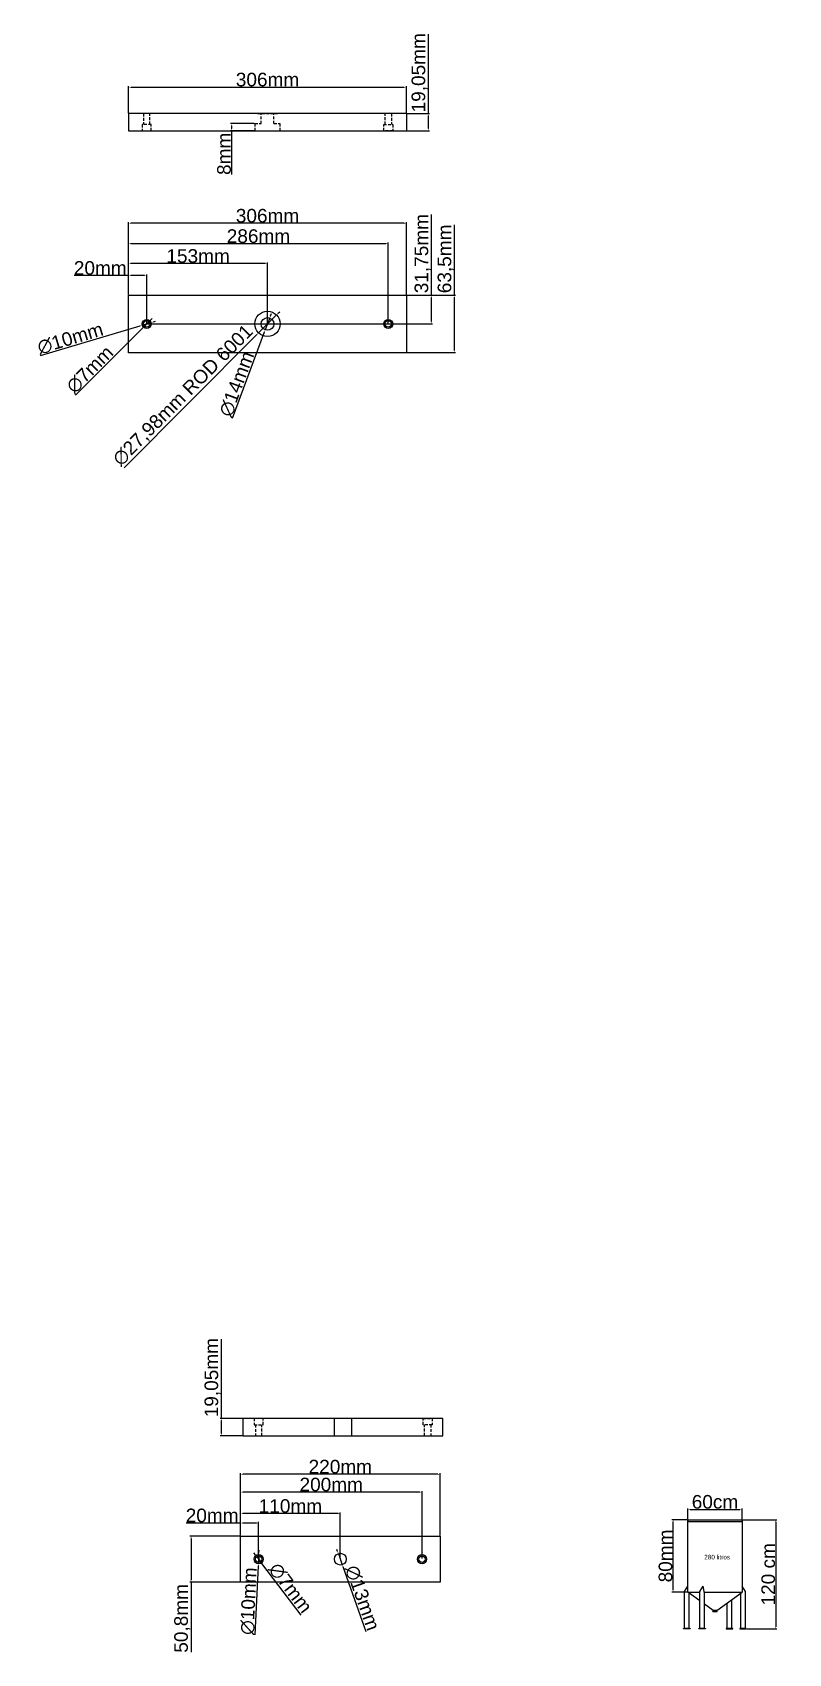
# Model space of a CAD drawing. Header units: centimetres. Extents: x -4347 to 28631, y 41590 to 109107.
# Drawn here: x 27798 to 28631, y 50974 to 52762 of the extents above; entities that cross this region are included whole.
import ezdxf

# ---------------------------------------------------------------- set-up
doc = ezdxf.new("R2010")
doc.units = ezdxf.units.CM
doc.header["$LTSCALE"] = 0.5
doc.linetypes.add('DASHED2', pattern=[9.525, 6.35, -3.175])
doc.styles.get("Standard").update_dxf_attribs({"font": 'arial.ttf'})
doc.dimstyles.new('ISO-25', dxfattribs={"dimtxt": 15, "dimasz": 2.5, "dimexe": 1.25, "dimexo": 0.625, "dimtad": 1, "dimtxsty": 'Standard', "dimcen": 2.5, "dimclrd": 1, "dimclre": 1, "dimadec": 0, "dimazin": 0, "dimtfac": 1, "dimtmove": 0, "dimatfit": 3, "dimfxl": 1, "dimarcsym": 0})

msp = doc.modelspace()

# ---------------------------------------------------------------- texts
at = {"insert": (28537.993, 51083.373), "char_height": 5, "attachment_point": 1}
msp.add_mtext_dynamic_manual_height_columns('280 litros', width=106.96115, gutter_width=12.5, heights=[0], dxfattribs=at)

# ---------------------------------------------------------------- blocks, each defined once
blk = doc.blocks.new('*D388')
at = {"color": 1, "lineweight": -2, "transparency": 16777216}
for p, q in [((28006, 51233.8), (28006, 51321.2)), ((28029.5, 51233.8), (28004.7, 51233.8)), ((28006, 51217.2), (28006, 51231.3)), ((28029.5, 51214.7), (28004.7, 51214.7))]:
    blk.add_line(p, q, dxfattribs=at)
at = {"color": 1, "transparency": 16777216}
for points in [[(28005.6, 51231.3), (28006.4, 51231.3), (28006, 51233.8)], [(28005.6, 51217.2), (28006.4, 51217.2), (28006, 51214.7)]]:
    blk.add_solid(points, dxfattribs=at)
at = {"layer": 'Defpoints', "color": 0, "transparency": 16777216}
for p in [(28006, 51233.8), (28030.1, 51233.8), (28030.1, 51214.7)]:
    blk.add_point(p, dxfattribs=at)
at = {"color": 0, "transparency": 16777216, "insert": (27996.3, 51278.7), "char_height": 15, "attachment_point": 5, "rotation": 90}
blk.add_mtext('19,05mm', dxfattribs=at)
blk = doc.blocks.new('*D389')
at = {"color": 1, "lineweight": -2, "transparency": 16777216}
for p, q in [((28026.4, 51104), (27971.3, 51104)), ((27972.6, 51101.5), (27972.6, 51055.7)), ((28026.4, 51053.2), (27971.3, 51053.2)), ((27972.6, 51053.2), (27972.6, 50976))]:
    blk.add_line(p, q, dxfattribs=at)
at = {"color": 1, "transparency": 16777216}
for points in [[(27972.1, 51101.5), (27973, 51101.5), (27972.6, 51104)], [(27972.1, 51055.7), (27973, 51055.7), (27972.6, 51053.2)]]:
    blk.add_solid(points, dxfattribs=at)
at = {"layer": 'Defpoints', "color": 0, "transparency": 16777216}
for p in [(28027, 51104), (27972.6, 51053.2), (28027, 51053.2)]:
    blk.add_point(p, dxfattribs=at)
at = {"color": 0, "transparency": 16777216, "insert": (27962.9, 51013.3), "char_height": 15, "attachment_point": 5, "rotation": 90}
blk.add_mtext('50,8mm', dxfattribs=at)
blk = doc.blocks.new('*D390')
at = {"color": 1, "lineweight": -2, "transparency": 16777216}
for p, q in [((28027, 51104.6), (28027, 51119.7)), ((28047, 51079.2), (28047, 51119.7)), ((28027, 51118.4), (27967, 51118.4)), ((28044.5, 51118.4), (28029.5, 51118.4))]:
    blk.add_line(p, q, dxfattribs=at)
at = {"color": 1, "transparency": 16777216}
for points in [[(28029.5, 51118.8), (28029.5, 51118), (28027, 51118.4)], [(28044.5, 51118.8), (28044.5, 51118), (28047, 51118.4)]]:
    blk.add_solid(points, dxfattribs=at)
at = {"layer": 'Defpoints', "color": 0, "transparency": 16777216}
for p in [(28027, 51118.4), (28027, 51104), (28047, 51078.6)]:
    blk.add_point(p, dxfattribs=at)
at = {"color": 0, "transparency": 16777216, "insert": (27995.8, 51126.7), "char_height": 15, "attachment_point": 5}
blk.add_mtext('20mm', dxfattribs=at)
blk = doc.blocks.new('*D391')
at = {"color": 1, "lineweight": -2, "transparency": 16777216}
for p, q in [((28027, 51104.6), (28027, 51130.1)), ((28134.5, 51128.8), (28029.5, 51128.8)), ((28137, 51079.2), (28137, 51130.1))]:
    blk.add_line(p, q, dxfattribs=at)
at = {"color": 1, "transparency": 16777216}
for points in [[(28029.5, 51129.2), (28029.5, 51128.4), (28027, 51128.8)], [(28134.5, 51129.2), (28134.5, 51128.4), (28137, 51128.8)]]:
    blk.add_solid(points, dxfattribs=at)
at = {"layer": 'Defpoints', "color": 0, "transparency": 16777216}
for p in [(28027, 51128.8), (28027, 51104), (28137, 51078.6)]:
    blk.add_point(p, dxfattribs=at)
at = {"color": 0, "transparency": 16777216, "insert": (28082, 51137.1), "char_height": 15, "attachment_point": 5}
blk.add_mtext('110mm', dxfattribs=at)
blk = doc.blocks.new('*D392')
at = {"color": 1, "lineweight": -2, "transparency": 16777216}
for p, q in [((28027, 51104.6), (28027, 51153.7)), ((28224.5, 51152.5), (28029.5, 51152.5)), ((28227, 51079.2), (28227, 51153.7))]:
    blk.add_line(p, q, dxfattribs=at)
at = {"color": 1, "transparency": 16777216}
for points in [[(28029.5, 51152.9), (28029.5, 51152.1), (28027, 51152.5)], [(28224.5, 51152.9), (28224.5, 51152.1), (28227, 51152.5)]]:
    blk.add_solid(points, dxfattribs=at)
at = {"layer": 'Defpoints', "color": 0, "transparency": 16777216}
for p in [(28027, 51152.5), (28027, 51104), (28227, 51078.6)]:
    blk.add_point(p, dxfattribs=at)
at = {"color": 0, "transparency": 16777216, "insert": (28127, 51160.8), "char_height": 15, "attachment_point": 5}
blk.add_mtext('200mm', dxfattribs=at)
blk = doc.blocks.new('*D393')
at = {"color": 1, "lineweight": -2, "transparency": 16777216}
for p, q in [((28027, 51104.6), (28027, 51173.4)), ((28247, 51104.6), (28247, 51173.4)), ((28244.5, 51172.2), (28029.5, 51172.2))]:
    blk.add_line(p, q, dxfattribs=at)
at = {"color": 1, "transparency": 16777216}
for points in [[(28029.5, 51172.6), (28029.5, 51171.8), (28027, 51172.2)], [(28244.5, 51172.6), (28244.5, 51171.8), (28247, 51172.2)]]:
    blk.add_solid(points, dxfattribs=at)
at = {"layer": 'Defpoints', "color": 0, "transparency": 16777216}
for p in [(28027, 51172.2), (28027, 51104), (28247, 51104)]:
    blk.add_point(p, dxfattribs=at)
at = {"color": 0, "transparency": 16777216, "insert": (28137, 51180.5), "char_height": 15, "attachment_point": 5}
blk.add_mtext('220mm', dxfattribs=at)
blk = doc.blocks.new('*D394')
at = {"color": 1, "lineweight": -2, "transparency": 16777216}
for p, q in [((28043.4, 51083.4), (28041.9, 51085.4)), ((28044.9, 51081.4), (28049.1, 51075.8)), ((28093.7, 51016.9), (28050.7, 51073.8))]:
    blk.add_line(p, q, dxfattribs=at)
at = {"color": 1, "transparency": 16777216}
for points in [[(28043.7, 51083.6), (28043.1, 51083.1), (28044.9, 51081.4)], [(28051, 51074), (28050.3, 51073.5), (28049.1, 51075.8)]]:
    blk.add_solid(points, dxfattribs=at)
at = {"layer": 'Defpoints', "color": 0, "transparency": 16777216}
for p in [(28044.9, 51081.4), (28049.1, 51075.8)]:
    blk.add_point(p, dxfattribs=at)
at = {"color": 0, "transparency": 16777216, "insert": (28082, 51046.8), "char_height": 15, "attachment_point": 5, "rotation": 307.12}
blk.add_mtext('∅7mm', dxfattribs=at)
blk = doc.blocks.new('*D395')
at = {"color": 1, "lineweight": -2, "transparency": 16777216}
for p, q in [((28047.4, 51086.1), (28047.5, 51088.6)), ((28043.1, 50995.1), (28046.7, 51071.1)), ((28047.3, 51083.6), (28046.8, 51073.6))]:
    blk.add_line(p, q, dxfattribs=at)
at = {"color": 1, "transparency": 16777216}
for points in [[(28047, 51086.1), (28047.8, 51086.1), (28047.3, 51083.6)], [(28046.3, 51071.1), (28047.1, 51071.1), (28046.8, 51073.6)]]:
    blk.add_solid(points, dxfattribs=at)
at = {"layer": 'Defpoints', "color": 0, "transparency": 16777216}
for p in [(28046.8, 51073.6), (28047.3, 51083.6)]:
    blk.add_point(p, dxfattribs=at)
at = {"color": 0, "transparency": 16777216, "insert": (28036.1, 51032.3), "char_height": 15, "attachment_point": 5, "rotation": 87.2863}
blk.add_mtext('∅10mm', dxfattribs=at)
blk = doc.blocks.new('*D396')
at = {"color": 1, "lineweight": -2, "transparency": 16777216}
for p, q in [((28134, 51087.1), (28133.2, 51089.4)), ((28134.9, 51084.7), (28139.2, 51072.4)), ((28165.3, 50998.4), (28140, 51070.1))]:
    blk.add_line(p, q, dxfattribs=at)
at = {"color": 1, "transparency": 16777216}
for points in [[(28134.4, 51087.2), (28133.6, 51086.9), (28134.9, 51084.7)], [(28140.4, 51070.2), (28139.6, 51070), (28139.2, 51072.4)]]:
    blk.add_solid(points, dxfattribs=at)
at = {"layer": 'Defpoints', "color": 0, "transparency": 16777216}
for p in [(28134.9, 51084.7), (28139.2, 51072.4)]:
    blk.add_point(p, dxfattribs=at)
at = {"color": 0, "transparency": 16777216, "insert": (28161.3, 51035.9), "char_height": 15, "attachment_point": 5, "rotation": 289.4379}
blk.add_mtext('∅13mm', dxfattribs=at)
blk = doc.blocks.new('*D408')
at = {"color": 1, "lineweight": -2, "transparency": 16777216}
for p, q in [((28519.8, 51122.7), (28519.8, 51134.6)), ((28522.3, 51133.4), (28577.3, 51133.4)), ((28579.8, 51122.7), (28579.8, 51134.6))]:
    blk.add_line(p, q, dxfattribs=at)
at = {"color": 1, "transparency": 16777216}
for points in [[(28522.3, 51133.8), (28522.3, 51133), (28519.8, 51133.4)], [(28577.3, 51133.8), (28577.3, 51133), (28579.8, 51133.4)]]:
    blk.add_solid(points, dxfattribs=at)
at = {"layer": 'Defpoints', "color": 0, "transparency": 16777216}
for p in [(28519.8, 51122.1), (28579.8, 51133.4), (28579.8, 51122.1)]:
    blk.add_point(p, dxfattribs=at)
at = {"color": 0, "transparency": 16777216, "insert": (28549.8, 51141.7), "char_height": 15, "attachment_point": 5}
blk.add_mtext('60cm', dxfattribs=at)
blk = doc.blocks.new('*D409')
at = {"color": 1, "lineweight": -2, "transparency": 16777216}
for p, q in [((28580.4, 51122.1), (28618, 51122.1)), ((28616.8, 51119.6), (28616.8, 51004.1)), ((28584.9, 51001.6), (28618, 51001.6))]:
    blk.add_line(p, q, dxfattribs=at)
at = {"color": 1, "transparency": 16777216}
for points in [[(28616.3, 51119.6), (28617.2, 51119.6), (28616.8, 51122.1)], [(28616.3, 51004.1), (28617.2, 51004.1), (28616.8, 51001.6)]]:
    blk.add_solid(points, dxfattribs=at)
at = {"layer": 'Defpoints', "color": 0, "transparency": 16777216}
for p in [(28579.8, 51122.1), (28584.3, 51001.6), (28616.8, 51001.6)]:
    blk.add_point(p, dxfattribs=at)
at = {"color": 0, "transparency": 16777216, "insert": (28608.5, 51061.9), "char_height": 15, "attachment_point": 5, "rotation": 90}
blk.add_mtext('120 cm', dxfattribs=at)
blk = doc.blocks.new('*D410')
at = {"color": 1, "lineweight": -2, "transparency": 16777216}
for p, q in [((28519.1, 51122.1), (28502.4, 51122.1)), ((28503.6, 51044.6), (28503.6, 51119.6)), ((28519.1, 51042.1), (28502.4, 51042.1))]:
    blk.add_line(p, q, dxfattribs=at)
at = {"color": 1, "transparency": 16777216}
for points in [[(28503.2, 51119.6), (28504, 51119.6), (28503.6, 51122.1)], [(28503.2, 51044.6), (28504, 51044.6), (28503.6, 51042.1)]]:
    blk.add_solid(points, dxfattribs=at)
at = {"layer": 'Defpoints', "color": 0, "transparency": 16777216}
for p in [(28503.6, 51122.1), (28519.8, 51122.1), (28519.8, 51042.1)]:
    blk.add_point(p, dxfattribs=at)
at = {"color": 0, "transparency": 16777216, "insert": (28495.3, 51082.1), "char_height": 15, "attachment_point": 5, "rotation": 90}
blk.add_mtext('80mm', dxfattribs=at)
blk = doc.blocks.new('*D313')
at = {"color": 1, "lineweight": -2, "transparency": 16777216}
for p, q in [((27903.8, 52673), (27903.8, 52702.8)), ((27906.3, 52701.5), (28207.3, 52701.5)), ((28209.8, 52673), (28209.8, 52702.8))]:
    blk.add_line(p, q, dxfattribs=at)
at = {"color": 1, "transparency": 16777216}
for points in [[(27906.3, 52701.9), (27906.3, 52701.1), (27903.8, 52701.5)], [(28207.3, 52701.9), (28207.3, 52701.1), (28209.8, 52701.5)]]:
    blk.add_solid(points, dxfattribs=at)
at = {"layer": 'Defpoints', "color": 0, "transparency": 16777216}
for p in [(28209.8, 52701.5), (27903.8, 52672.4), (28209.8, 52672.4)]:
    blk.add_point(p, dxfattribs=at)
at = {"color": 0, "transparency": 16777216, "insert": (28056.8, 52709.8), "char_height": 15, "attachment_point": 5}
blk.add_mtext('306mm', dxfattribs=at)
blk = doc.blocks.new('*D314')
at = {"color": 1, "lineweight": -2, "transparency": 16777216}
for p, q in [((28234.1, 52672.4), (28234.1, 52759.9)), ((28210.4, 52672.4), (28235.3, 52672.4)), ((28234.1, 52655.8), (28234.1, 52669.9)), ((28210.4, 52653.3), (28235.3, 52653.3))]:
    blk.add_line(p, q, dxfattribs=at)
at = {"color": 1, "transparency": 16777216}
for points in [[(28233.7, 52669.9), (28234.5, 52669.9), (28234.1, 52672.4)], [(28233.7, 52655.8), (28234.5, 52655.8), (28234.1, 52653.3)]]:
    blk.add_solid(points, dxfattribs=at)
at = {"layer": 'Defpoints', "color": 0, "transparency": 16777216}
for p in [(28209.8, 52672.4), (28234.1, 52672.4), (28209.8, 52653.3)]:
    blk.add_point(p, dxfattribs=at)
at = {"color": 0, "transparency": 16777216, "insert": (28224.4, 52717.4), "char_height": 15, "attachment_point": 5, "rotation": 90}
blk.add_mtext('19,05mm', dxfattribs=at)
blk = doc.blocks.new('*D315')
at = {"color": 1, "lineweight": -2, "transparency": 16777216}
for p, q in [((27903.8, 52493.8), (27843.8, 52493.8)), ((27903.8, 52472.9), (27903.8, 52495.1)), ((27921.3, 52493.8), (27906.3, 52493.8)), ((27923.8, 52441.2), (27923.8, 52495.1))]:
    blk.add_line(p, q, dxfattribs=at)
at = {"color": 1, "transparency": 16777216}
for points in [[(27906.3, 52494.3), (27906.3, 52493.4), (27903.8, 52493.8)], [(27921.3, 52494.3), (27921.3, 52493.4), (27923.8, 52493.8)]]:
    blk.add_solid(points, dxfattribs=at)
at = {"layer": 'Defpoints', "color": 0, "transparency": 16777216}
for p in [(27903.8, 52493.8), (27903.8, 52472.3), (27923.8, 52440.5)]:
    blk.add_point(p, dxfattribs=at)
at = {"color": 0, "transparency": 16777216, "insert": (27872.5, 52502.1), "char_height": 15, "attachment_point": 5}
blk.add_mtext('20mm', dxfattribs=at)
blk = doc.blocks.new('*D316')
at = {"color": 1, "lineweight": -2, "transparency": 16777216}
for p, q in [((27903.8, 52472.9), (27903.8, 52508.3)), ((28054.3, 52507), (27906.3, 52507)), ((28056.8, 52441.2), (28056.8, 52508.3))]:
    blk.add_line(p, q, dxfattribs=at)
at = {"color": 1, "transparency": 16777216}
for points in [[(27906.3, 52507.4), (27906.3, 52506.6), (27903.8, 52507)], [(28054.3, 52507.4), (28054.3, 52506.6), (28056.8, 52507)]]:
    blk.add_solid(points, dxfattribs=at)
at = {"layer": 'Defpoints', "color": 0, "transparency": 16777216}
for p in [(27903.8, 52507), (27903.8, 52472.3), (28056.8, 52440.5)]:
    blk.add_point(p, dxfattribs=at)
at = {"color": 0, "transparency": 16777216, "insert": (27980.3, 52515.3), "char_height": 15, "attachment_point": 5}
blk.add_mtext('153mm', dxfattribs=at)
blk = doc.blocks.new('*D317')
at = {"color": 1, "lineweight": -2, "transparency": 16777216}
for p, q in [((27903.8, 52472.9), (27903.8, 52530.2)), ((28187.3, 52528.9), (27906.3, 52528.9)), ((28189.8, 52441.2), (28189.8, 52530.2))]:
    blk.add_line(p, q, dxfattribs=at)
at = {"color": 1, "transparency": 16777216}
for points in [[(27906.3, 52529.4), (27906.3, 52528.5), (27903.8, 52528.9)], [(28187.3, 52529.4), (28187.3, 52528.5), (28189.8, 52528.9)]]:
    blk.add_solid(points, dxfattribs=at)
at = {"layer": 'Defpoints', "color": 0, "transparency": 16777216}
for p in [(27903.8, 52528.9), (27903.8, 52472.3), (28189.8, 52440.5)]:
    blk.add_point(p, dxfattribs=at)
at = {"color": 0, "transparency": 16777216, "insert": (28046.8, 52537.2), "char_height": 15, "attachment_point": 5}
blk.add_mtext('286mm', dxfattribs=at)
blk = doc.blocks.new('*D318')
at = {"color": 1, "lineweight": -2, "transparency": 16777216}
for p, q in [((27903.8, 52472.9), (27903.8, 52552.6)), ((28207.3, 52551.4), (27906.3, 52551.4)), ((28209.8, 52472.9), (28209.8, 52552.6))]:
    blk.add_line(p, q, dxfattribs=at)
at = {"color": 1, "transparency": 16777216}
for points in [[(27906.3, 52551.8), (27906.3, 52551), (27903.8, 52551.4)], [(28207.3, 52551.8), (28207.3, 52551), (28209.8, 52551.4)]]:
    blk.add_solid(points, dxfattribs=at)
at = {"layer": 'Defpoints', "color": 0, "transparency": 16777216}
for p in [(27903.8, 52551.4), (27903.8, 52472.3), (28209.8, 52472.3)]:
    blk.add_point(p, dxfattribs=at)
at = {"color": 0, "transparency": 16777216, "insert": (28056.8, 52559.7), "char_height": 15, "attachment_point": 5}
blk.add_mtext('306mm', dxfattribs=at)
blk = doc.blocks.new('*D319')
at = {"color": 1, "lineweight": -2, "transparency": 16777216}
for p, q in [((28237.4, 52472.3), (28237.4, 52561.1)), ((28210.4, 52472.3), (28238.6, 52472.3)), ((28237.4, 52443), (28237.4, 52469.8)), ((27924.4, 52440.5), (28238.6, 52440.5))]:
    blk.add_line(p, q, dxfattribs=at)
at = {"color": 1, "transparency": 16777216}
for points in [[(28237, 52469.8), (28237.8, 52469.8), (28237.4, 52472.3)], [(28237, 52443), (28237.8, 52443), (28237.4, 52440.5)]]:
    blk.add_solid(points, dxfattribs=at)
at = {"layer": 'Defpoints', "color": 0, "transparency": 16777216}
for p in [(28209.8, 52472.3), (28237.4, 52472.3), (27923.8, 52440.5)]:
    blk.add_point(p, dxfattribs=at)
at = {"color": 0, "transparency": 16777216, "insert": (28227.7, 52518), "char_height": 15, "attachment_point": 5, "rotation": 90}
blk.add_mtext('31,75mm', dxfattribs=at)
blk = doc.blocks.new('*D320')
at = {"color": 1, "lineweight": -2, "transparency": 16777216}
for p, q in [((28262.8, 52472.3), (28262.8, 52549.6)), ((28210.4, 52472.3), (28264, 52472.3)), ((28262.8, 52411.3), (28262.8, 52469.8)), ((28210.4, 52408.8), (28264, 52408.8))]:
    blk.add_line(p, q, dxfattribs=at)
at = {"color": 1, "transparency": 16777216}
for points in [[(28262.4, 52469.8), (28263.2, 52469.8), (28262.8, 52472.3)], [(28262.4, 52411.3), (28263.2, 52411.3), (28262.8, 52408.8)]]:
    blk.add_solid(points, dxfattribs=at)
at = {"layer": 'Defpoints', "color": 0, "transparency": 16777216}
for p in [(28209.8, 52472.3), (28262.8, 52472.3), (28209.8, 52408.8)]:
    blk.add_point(p, dxfattribs=at)
at = {"color": 0, "transparency": 16777216, "insert": (28253.1, 52512.2), "char_height": 15, "attachment_point": 5, "rotation": 90}
blk.add_mtext('63,5mm', dxfattribs=at)
blk = doc.blocks.new('*D321')
at = {"color": 1, "lineweight": -2, "transparency": 16777216}
for p, q in [((27926.3, 52443), (27921.3, 52438)), ((27928, 52444.8), (27929.8, 52446.5)), ((27845.4, 52362), (27919.5, 52436.3))]:
    blk.add_line(p, q, dxfattribs=at)
at = {"color": 1, "transparency": 16777216}
for points in [[(27927.7, 52445.1), (27928.3, 52444.5), (27926.3, 52443)], [(27919.2, 52436.6), (27919.8, 52436), (27921.3, 52438)]]:
    blk.add_solid(points, dxfattribs=at)
at = {"layer": 'Defpoints', "color": 0, "transparency": 16777216}
for p in [(27926.3, 52443), (27921.3, 52438)]:
    blk.add_point(p, dxfattribs=at)
at = {"color": 0, "transparency": 16777216, "insert": (27861.1, 52390.1), "char_height": 15, "attachment_point": 5, "rotation": 45.0421}
blk.add_mtext('∅7mm', dxfattribs=at)
blk = doc.blocks.new('*D322')
at = {"color": 1, "lineweight": -2, "transparency": 16777216}
for p, q in [((28066.6, 52450.4), (28046.9, 52430.6)), ((28068.4, 52452.2), (28070.2, 52454)), ((27898.8, 52281.7), (28045.2, 52428.8))]:
    blk.add_line(p, q, dxfattribs=at)
at = {"color": 1, "transparency": 16777216}
for points in [[(28068.1, 52452.5), (28068.7, 52451.9), (28066.6, 52450.4)], [(28044.9, 52429.1), (28045.4, 52428.5), (28046.9, 52430.6)]]:
    blk.add_solid(points, dxfattribs=at)
at = {"layer": 'Defpoints', "color": 0, "transparency": 16777216}
for p in [(28066.6, 52450.4), (28046.9, 52430.6)]:
    blk.add_point(p, dxfattribs=at)
at = {"color": 0, "transparency": 16777216, "insert": (27964.1, 52361.3), "char_height": 15, "attachment_point": 5, "rotation": 45.1681}
blk.add_mtext('∅27,98mm ROD 6001', dxfattribs=at)
blk = doc.blocks.new('*D323')
at = {"color": 1, "lineweight": -2, "transparency": 16777216}
for p, q in [((28059.2, 52447.1), (28054.3, 52434)), ((28060.1, 52449.4), (28061, 52451.8)), ((28018.2, 52336.7), (28053.5, 52431.6))]:
    blk.add_line(p, q, dxfattribs=at)
at = {"color": 1, "transparency": 16777216}
for points in [[(28059.7, 52449.6), (28060.5, 52449.3), (28059.2, 52447.1)], [(28053.1, 52431.8), (28053.9, 52431.5), (28054.3, 52434)]]:
    blk.add_solid(points, dxfattribs=at)
at = {"layer": 'Defpoints', "color": 0, "transparency": 16777216}
for p in [(28059.2, 52447.1), (28054.3, 52434)]:
    blk.add_point(p, dxfattribs=at)
at = {"color": 0, "transparency": 16777216, "insert": (28022.9, 52374.2), "char_height": 15, "attachment_point": 5, "rotation": 69.6324}
blk.add_mtext('∅14mm', dxfattribs=at)
blk = doc.blocks.new('*D324')
at = {"color": 1, "lineweight": -2, "transparency": 16777216}
for p, q in [((27931, 52442.7), (27933.4, 52443.4)), ((27806.7, 52405.5), (27916.6, 52438.4)), ((27928.6, 52442), (27919, 52439.1))]:
    blk.add_line(p, q, dxfattribs=at)
at = {"color": 1, "transparency": 16777216}
for points in [[(27930.8, 52443.1), (27931.1, 52442.3), (27928.6, 52442)], [(27916.5, 52438.8), (27916.7, 52438), (27919, 52439.1)]]:
    blk.add_solid(points, dxfattribs=at)
at = {"layer": 'Defpoints', "color": 0, "transparency": 16777216}
for p in [(27919, 52439.1), (27928.6, 52442)]:
    blk.add_point(p, dxfattribs=at)
at = {"color": 0, "transparency": 16777216, "insert": (27839.5, 52424.4), "char_height": 15, "attachment_point": 5, "rotation": 16.6364}
blk.add_mtext('∅10mm', dxfattribs=at)
blk = doc.blocks.new('*D325')
at = {"color": 1, "lineweight": -2, "transparency": 16777216}
for p, q in [((28042.2, 52661.3), (28015.9, 52661.3)), ((28017.1, 52658.8), (28017.1, 52655.8)), ((28042.2, 52653.3), (28015.9, 52653.3)), ((28017.1, 52653.3), (28017.1, 52605.2))]:
    blk.add_line(p, q, dxfattribs=at)
at = {"color": 1, "transparency": 16777216}
for points in [[(28016.7, 52658.8), (28017.6, 52658.8), (28017.1, 52661.3)], [(28016.7, 52655.8), (28017.6, 52655.8), (28017.1, 52653.3)]]:
    blk.add_solid(points, dxfattribs=at)
at = {"layer": 'Defpoints', "color": 0, "transparency": 16777216}
for p in [(28042.8, 52661.3), (28017.1, 52653.3), (28042.8, 52653.3)]:
    blk.add_point(p, dxfattribs=at)
at = {"color": 0, "transparency": 16777216, "insert": (28008.9, 52628), "char_height": 15, "attachment_point": 5, "rotation": 90}
blk.add_mtext('8mm', dxfattribs=at)

# ---------------------------------------------------------------- dimensions: what is measured, and where the dimension line sits
for base, p1, p2, picture, middle in [((28234.084, 52672.387), (28209.777, 52653.337), (28209.777, 52672.387), '*D314', (28224.445, 52717.371)), ((28017.143, 52653.337), (28042.787, 52661.337), (28042.787, 52653.337), '*D325', (28008.859, 52628.03)), ((28237.388, 52472.276), (27923.777, 52440.526), (28209.777, 52472.276), '*D319', (28227.748, 52517.96)), ((28262.784, 52472.276), (28209.777, 52408.776), (28209.777, 52472.276), '*D320', (28253.144, 52512.179)), ((28005.971, 51233.759), (28030.106, 51214.709), (28030.106, 51233.759), '*D388', (27996.331, 51278.743)), ((28503.63, 51122.11), (28519.771, 51042.11), (28519.771, 51122.11), '*D410', (28495.346, 51082.11)), ((27972.562, 51053.179), (28027.034, 51103.979), (28027.034, 51053.179), '*D389', (27962.923, 51013.316))]:
    dim = msp.add_linear_dim(base=base, p1=p1, p2=p2, angle=90, dimstyle='ISO-25', override={"dimpost": 'mm'})
    dim.commit()
    dim.dimension.update_dxf_attribs({"geometry": picture, "text_midpoint": middle})
for base, p1, p2, picture, middle in [((28209.777, 52701.533), (27903.777, 52672.387), (28209.777, 52672.387), '*D313', (28056.777, 52709.821)), ((27903.777, 52507.003), (28056.777, 52440.526), (27903.777, 52472.276), '*D316', (27980.277, 52515.292)), ((27903.777, 52493.839), (27923.777, 52440.526), (27903.777, 52472.276), '*D315', (27872.525, 52502.123)), ((28027.034, 51172.194), (28247.034, 51103.979), (28027.034, 51103.979), '*D393', (28137.034, 51180.478)), ((28027.034, 51152.474), (28227.034, 51078.579), (28027.034, 51103.979), '*D392', (28127.034, 51160.757)), ((28027.034, 51128.809), (28137.034, 51078.579), (28027.034, 51103.979), '*D391', (28082.034, 51137.093)), ((28027.034, 51118.412), (28047.034, 51078.579), (28027.034, 51103.979), '*D390', (27995.781, 51126.695))]:
    dim = msp.add_linear_dim(base=base, p1=p1, p2=p2, dimstyle='ISO-25', override={"dimpost": 'mm'})
    dim.commit()
    dim.dimension.update_dxf_attribs({"geometry": picture, "text_midpoint": middle})
for base, p1, picture, middle in [((27903.777, 52551.388), (28209.777, 52472.276), '*D318', (28056.777, 52551.388)), ((27903.777, 52528.945), (28189.777, 52440.526), '*D317', (28046.777, 52528.945))]:
    dim = msp.add_linear_dim(base=base, p1=p1, p2=(27903.777, 52472.276), dimstyle='ISO-25', override={"dimpost": 'mm'})
    dim.commit()
    dim.dimension.update_dxf_attribs({"geometry": picture, "text_midpoint": middle, "dimtype": 160})
for p1, p2, picture, middle in [((27928.568, 52441.957), (27918.986, 52439.094), '*D324', (27841.962, 52416.079)), ((27926.25, 52443.002), (27921.304, 52438.049), '*D321', (27867.241, 52383.907)), ((28059.213, 52447.088), (28054.341, 52433.963), '*D323', (28031.045, 52371.215)), ((28044.921, 51081.37), (28049.146, 51075.788), '*D394', (28075.024, 51041.595))]:
    dim = msp.add_diameter_dim_2p(p1=p1, p2=p2, dimstyle='ISO-25', override={"dimpost": 'mm'})
    dim.commit()
    dim.dimension.update_dxf_attribs({"geometry": picture, "text_midpoint": middle, "dimtype": 163})
dim = msp.add_diameter_dim_2p(p1=(28066.64, 52450.447), p2=(28046.914, 52430.604), text='<> ROD 6001', dimstyle='ISO-25', override={"dimpost": 'mm'})
dim.commit()
dim.dimension.update_dxf_attribs({"geometry": '*D322', "text_midpoint": (27964.103, 52361.326)})
dim = msp.add_linear_dim(base=(28579.771, 51133.371), p1=(28519.771, 51122.11), p2=(28579.771, 51122.11), text='60cm', dimstyle='ISO-25', override={"dimpost": 'mm'})
dim.commit()
dim.dimension.update_dxf_attribs({"geometry": '*D408', "text_midpoint": (28549.771, 51141.655)})
dim = msp.add_linear_dim(base=(28616.755, 51001.61), p1=(28579.771, 51122.11), p2=(28584.271, 51001.61), angle=90, text='120 cm', dimstyle='ISO-25', override={"dimpost": 'mm'})
dim.commit()
dim.dimension.update_dxf_attribs({"geometry": '*D409', "text_midpoint": (28608.471, 51061.86)})
for p1, p2, picture, middle in [((28047.27, 51083.573), (28046.797, 51073.585), '*D395', (28036.125, 51032.259)), ((28134.871, 51084.709), (28139.197, 51072.449), '*D396', (28161.309, 51035.943))]:
    dim = msp.add_diameter_dim_2p(p1=p1, p2=p2, dimstyle='ISO-25', override={"dimpost": 'mm'})
    dim.commit()
    dim.dimension.update_dxf_attribs({"geometry": picture, "text_midpoint": middle})

# ---------------------------------------------------------------- linework, layer by layer
for p, q in [((28209.777, 52672.387), (27903.777, 52672.387)), ((27903.777, 52672.387), (27903.777, 52653.337)), ((28209.777, 52672.387), (28209.777, 52653.337)), ((27903.777, 52653.337), (28209.777, 52653.337)), ((27914.252, 52653.337), (27933.302, 52653.337)), ((27903.777, 52472.276), (28209.777, 52472.276)), ((27903.777, 52408.776), (27903.777, 52472.276)), ((28209.777, 52472.276), (28209.777, 52408.776)), ((28209.777, 52408.776), (27903.777, 52408.776)), ((28250.106, 51233.759), (28030.106, 51233.759)), ((28030.106, 51214.709), (28030.106, 51233.759)), ((28130.534, 51214.709), (28130.534, 51233.759)), ((28149.678, 51214.709), (28149.678, 51233.759)), ((28250.106, 51214.709), (28250.106, 51233.759)), ((28030.106, 51214.709), (28250.106, 51214.709)), ((28519.771, 51122.11), (28579.771, 51122.11)), ((28519.771, 51042.11), (28519.771, 51122.11)), ((28519.771, 51122.11), (28519.771, 51120.11)), ((28519.771, 51120.11), (28579.771, 51120.11)), ((28579.771, 51122.11), (28579.771, 51042.11)), ((28027.034, 51103.979), (28247.034, 51103.979)), ((28027.034, 51053.179), (28027.034, 51103.979)), ((28247.034, 51103.979), (28247.034, 51053.179)), ((28247.034, 51053.179), (28027.034, 51053.179)), ((28516.271, 51042.787), (28519.771, 51048.849)), ((28533.164, 51042.787), (28536.664, 51048.849)), ((28538.164, 51041.067), (28536.664, 51048.849)), ((28583.271, 51042.787), (28579.771, 51048.849)), ((28516.271, 51002.11), (28516.271, 51042.787)), ((28519.771, 51042.11), (28519.771, 51042.11)), ((28519.771, 51042.11), (28533.164, 51042.11)), ((28533.164, 51032.575), (28519.771, 51042.11)), ((28521.271, 51002.11), (28521.271, 51041.067)), ((28533.164, 51002.11), (28533.164, 51042.787)), ((28537.962, 51042.11), (28579.771, 51042.11)), ((28538.164, 51002.11), (28538.164, 51041.067)), ((28551.681, 51022.11), (28579.771, 51042.11)), ((28563.271, 51002.11), (28563.271, 51030.362)), ((28568.271, 51002.11), (28568.271, 51033.922)), ((28578.271, 51002.11), (28578.271, 51041.067)), ((28579.771, 51042.11), (28579.771, 51042.11)), ((28583.271, 51002.11), (28583.271, 51042.787)), ((28547.861, 51022.11), (28538.164, 51029.015)), ((28547.244, 51020.91), (28547.244, 51021.184)), ((28547.244, 51020.91), (28552.299, 51020.91)), ((28547.268, 51021.221), (28547.801, 51021.454)), ((28551.681, 51022.11), (28547.861, 51022.11)), ((28547.861, 51021.546), (28547.861, 51022.11)), ((28548.021, 51020.91), (28548.421, 51020.91)), ((28551.066, 51020.91), (28548.476, 51020.91)), ((28550.856, 51020.91), (28548.686, 51020.91)), ((28551.521, 51020.91), (28551.121, 51020.91)), ((28551.681, 51021.546), (28551.681, 51022.11)), ((28552.275, 51021.221), (28551.741, 51021.454)), ((28552.299, 51020.91), (28552.299, 51021.184)), ((28515.271, 51001.61), (28515.271, 51002.11)), ((28515.271, 51002.11), (28518.771, 51002.11)), ((28522.271, 51001.61), (28515.271, 51001.61)), ((28521.271, 51002.11), (28516.271, 51002.11)), ((28518.771, 51002.11), (28522.271, 51002.11)), ((28522.271, 51002.11), (28522.271, 51001.61)), ((28532.164, 51001.61), (28532.164, 51002.11)), ((28532.164, 51002.11), (28535.664, 51002.11)), ((28539.164, 51001.61), (28532.164, 51001.61)), ((28538.164, 51002.11), (28533.164, 51002.11)), ((28535.664, 51002.11), (28539.164, 51002.11)), ((28539.164, 51002.11), (28539.164, 51001.61)), ((28565.771, 51002.11), (28562.271, 51002.11)), ((28562.271, 51002.11), (28562.271, 51001.61)), ((28562.271, 51001.61), (28569.271, 51001.61)), ((28563.271, 51002.11), (28568.271, 51002.11)), ((28569.271, 51002.11), (28565.771, 51002.11)), ((28569.271, 51001.61), (28569.271, 51002.11)), ((28580.771, 51002.11), (28577.271, 51002.11)), ((28577.271, 51002.11), (28577.271, 51001.61)), ((28577.271, 51001.61), (28584.271, 51001.61)), ((28578.271, 51002.11), (28583.271, 51002.11)), ((28584.271, 51002.11), (28580.771, 51002.11)), ((28584.271, 51001.61), (28584.271, 51002.11))]:
    msp.add_line(p, q)
at = {"linetype": 'DASHED2'}
for p, q in [((27928.777, 52660.337), (27918.777, 52660.337)), ((27918.777, 52660.337), (27918.777, 52653.337)), ((27920.277, 52672.387), (27920.277, 52660.337)), ((27927.277, 52660.337), (27927.277, 52672.387)), ((27928.777, 52653.337), (27928.777, 52660.337)), ((28070.767, 52672.387), (28042.787, 52672.387)), ((28042.787, 52661.337), (28042.787, 52653.337)), ((28042.787, 52661.337), (28049.777, 52661.337)), ((28045.777, 52672.387), (28067.777, 52672.387)), ((28049.777, 52661.337), (28049.777, 52672.387)), ((28063.777, 52661.337), (28063.777, 52672.387)), ((28063.777, 52661.337), (28070.767, 52661.337)), ((28070.767, 52653.337), (28070.767, 52661.337)), ((28184.777, 52653.337), (28184.777, 52660.337)), ((28184.777, 52660.337), (28194.777, 52660.337)), ((28186.277, 52660.337), (28186.277, 52672.387)), ((28193.277, 52672.387), (28193.277, 52660.337)), ((28194.777, 52660.337), (28194.777, 52653.337)), ((27918.777, 52653.337), (27928.777, 52653.337)), ((28194.777, 52653.337), (28184.777, 52653.337)), ((28052.034, 51233.759), (28042.034, 51233.759)), ((28042.034, 51233.759), (28042.034, 51226.759)), ((28042.034, 51226.759), (28052.034, 51226.759)), ((28043.534, 51226.759), (28043.534, 51214.709)), ((28050.534, 51214.709), (28050.534, 51226.759)), ((28052.034, 51226.759), (28052.034, 51233.759)), ((28228.178, 51233.759), (28238.178, 51233.759)), ((28228.178, 51226.759), (28228.178, 51233.759)), ((28238.178, 51226.759), (28228.178, 51226.759)), ((28229.678, 51214.709), (28229.678, 51226.759)), ((28236.678, 51226.759), (28236.678, 51214.709)), ((28238.178, 51233.759), (28238.178, 51226.759))]:
    msp.add_line(p, q, dxfattribs=at)
for centre, radius in [((27923.777, 52440.526), 5), ((27923.777, 52440.526), 3.5), ((28056.777, 52440.526), 13.99), ((28056.777, 52440.526), 7), ((28189.777, 52440.526), 5), ((28189.777, 52440.526), 3.5), ((28137.034, 51078.579), 6.5), ((28047.034, 51078.579), 5), ((28047.034, 51078.579), 3.5), ((28227.034, 51078.579), 5), ((28227.034, 51078.579), 3.5)]:
    msp.add_circle(centre, radius)
for centre, radius, start, end in [((28547.284, 51021.184), 0.04, 113.617208, 180), ((28547.761, 51021.546), 0.1, 293.617208, 0), ((28551.781, 51021.546), 0.1, 180, 246.382792), ((28552.259, 51021.184), 0.04, 0, 66.382792)]:
    msp.add_arc(centre, radius, start, end)

msp.set_redraw_order([(e.dxf.handle, doc.entitydb.next_handle()) for e in msp.query("TEXT MTEXT ATTDEF DIMENSION ARC_DIMENSION")])  # texts and dimensions are drawn at this point

doc.saveas('drawing.dxf')
